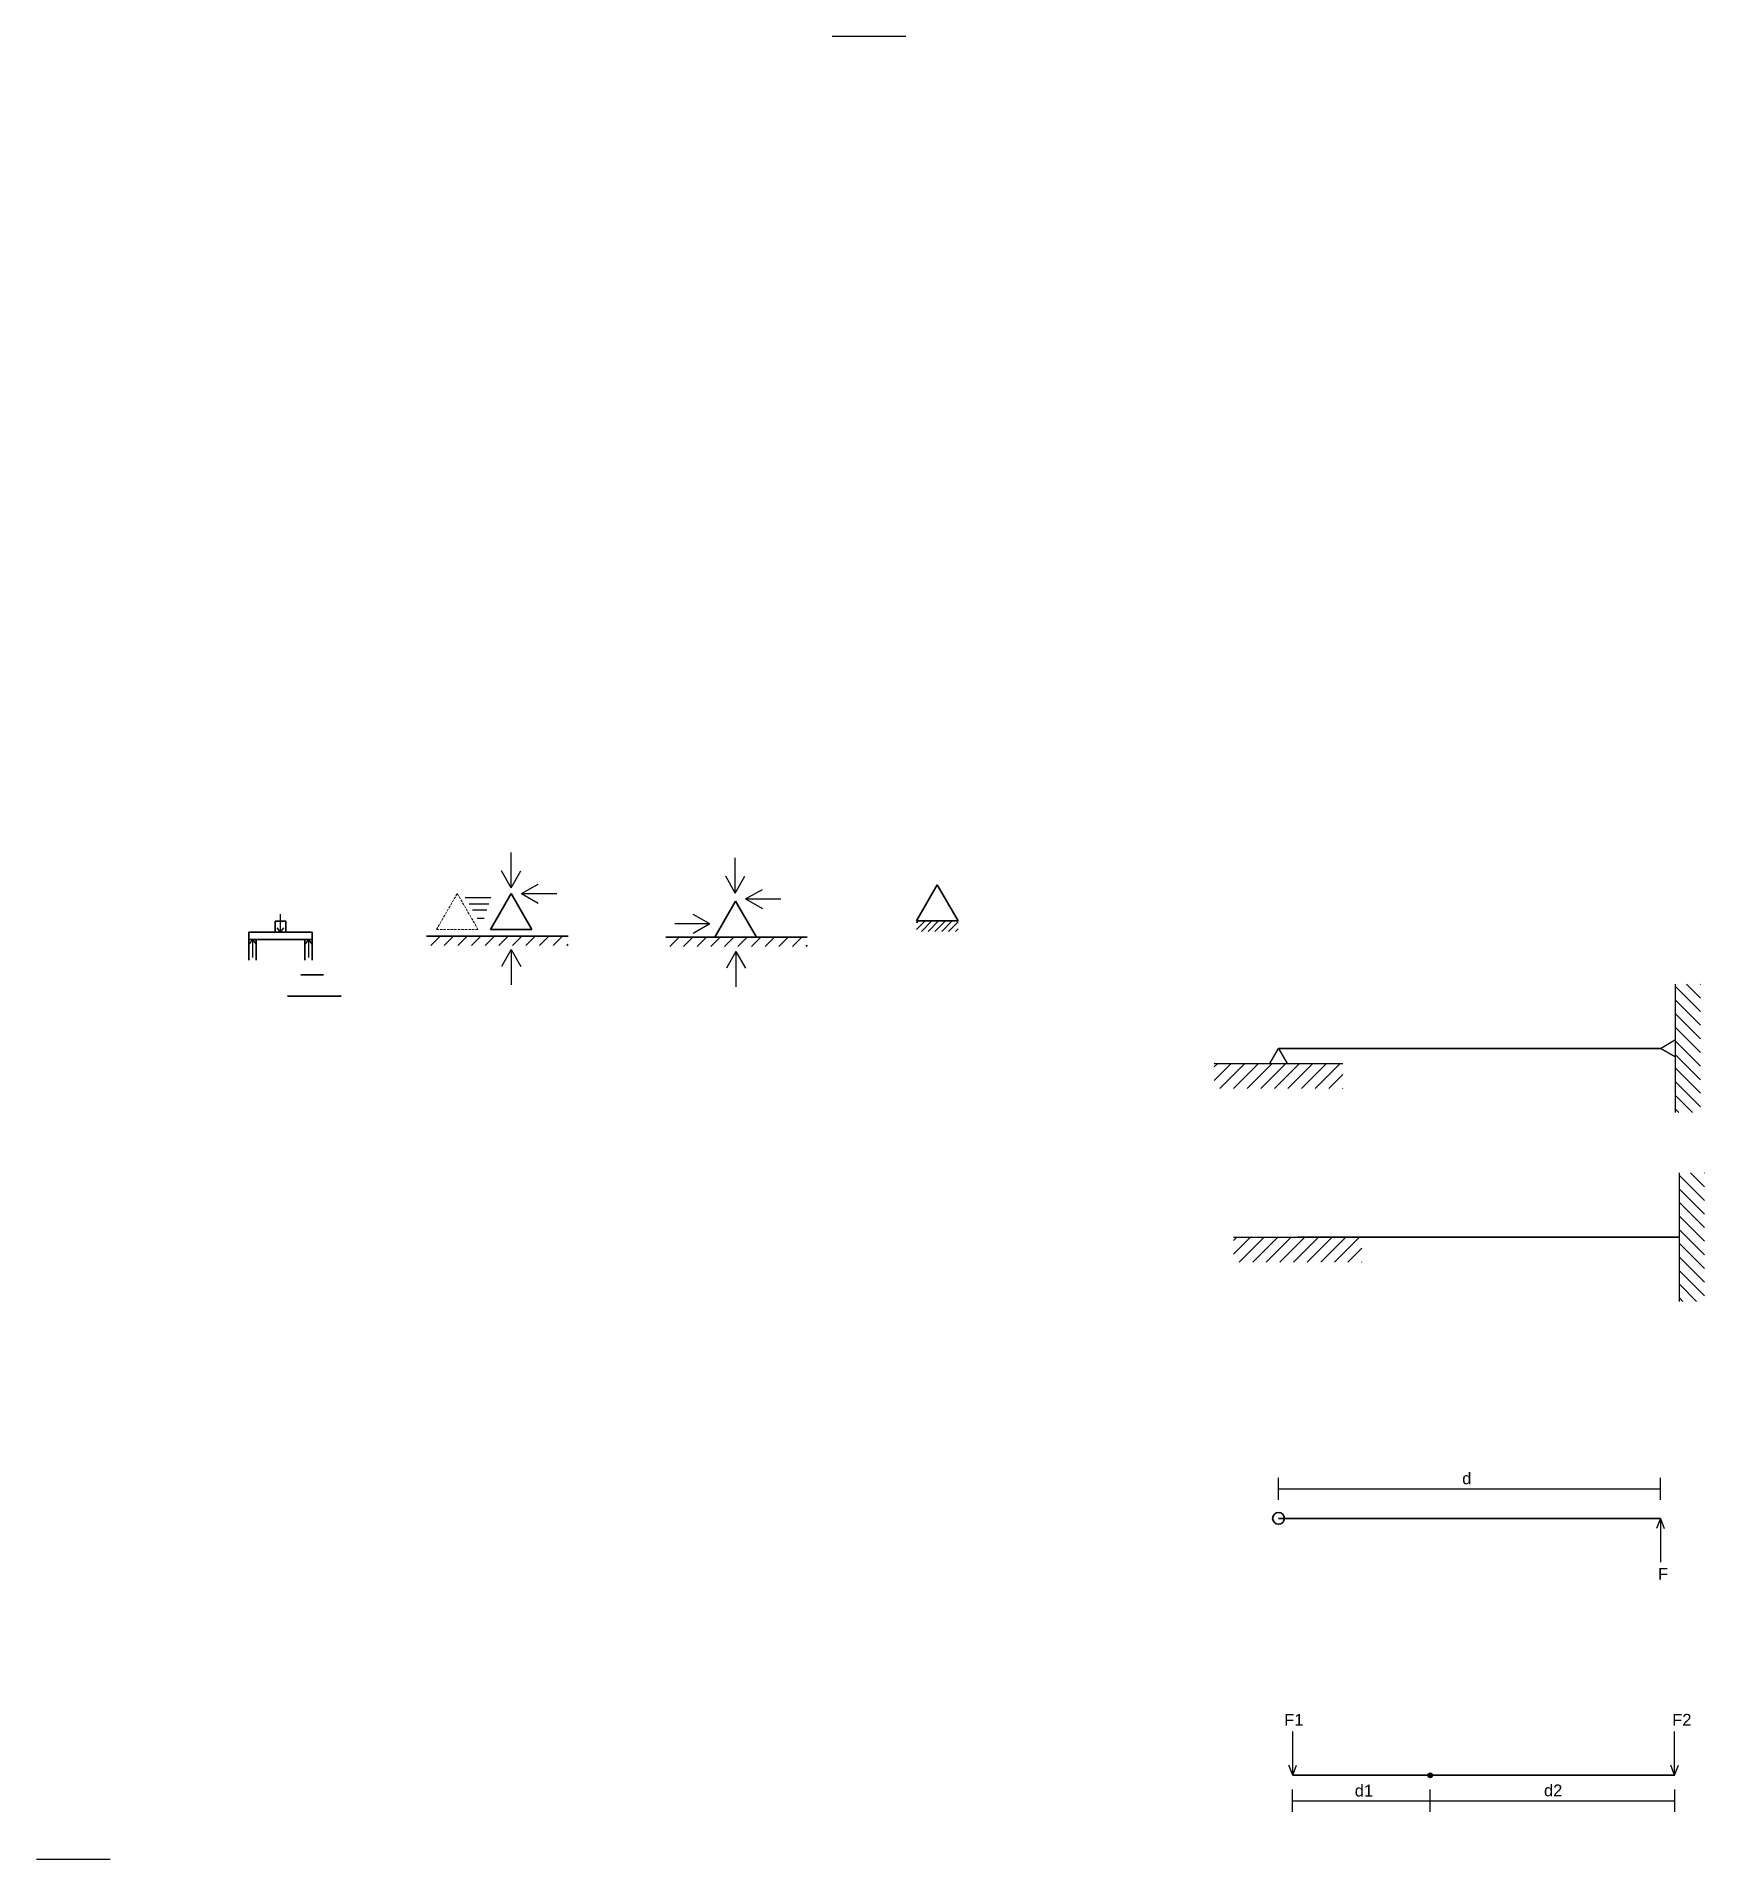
# Model space of a CAD drawing. Header units: millimetres. Extents: x 169 to 2712, y -404 to 335.
# Drawn here: x 168.6 to 388.7, y 94.6 to 335.2 of the extents above; entities that cross this region are included whole.
import ezdxf

# ---------------------------------------------------------------- set-up
doc = ezdxf.new("R2010")
doc.units = ezdxf.units.MM
doc.linetypes.add('HIDDEN2', pattern=[4.675, 3.175, -1.5])
doc.layers.add('l1', color=7, linetype='Continuous', lineweight=35)
doc.layers.add('l2', color=1, linetype='Continuous', lineweight=30)
doc.styles.get("Standard").update_dxf_attribs({"font": 'txt.shx'})

msp = doc.modelspace()

# ---------------------------------------------------------------- texts
at = {"char_height": 1.5551, "width": 6.6318}
for s, insert, attachment_point in [('{\\fArial|b0|i0|c0|p34;d}', (356.71, 145.7), 1), ('{\\fArial|b0|i0|c0|p34;F}', (382.55, 133.1), 1), ('{\\fArial|b0|i0|c0|p34;F1}', (333.23, 112.29), 7), ('{\\fArial|b0|i0|c0|p34;F2}', (384.42, 112.29), 7), ('{\\fArial|b0|i0|c0|p34;d1}', (342.53, 102.92), 7), ('{\\fArial|b0|i0|c0|p34;d2}', (367.5, 104.53), 1)]:
    msp.add_mtext(s, dxfattribs=dict(at, insert=insert, attachment_point=attachment_point))

# ---------------------------------------------------------------- hatches: boundary and pattern name
h = msp.add_hatch()
h.set_pattern_fill('ANSI31', color=256, scale=0.4, angle=90, style=0)
h.set_pattern_definition([(135, (585.8133, -79.1683), (-0.8980256, -0.8980256), [])])
h.paths.add_polyline_path([(384.84, 198.92), (384.84, 204.41), (384.84, 210.15), (388.14, 210.15), (388.14, 193.19), (384.84, 193.19)])
h = msp.add_hatch()
h.set_pattern_fill('ANSI31', color=256, scale=0.4, style=0)
h.set_pattern_definition([(45, (51.63, -1.2919), (-0.8980256, 0.8980256), [])])
h.paths.add_polyline_path([(329.72, 199.68), (335.21, 199.68), (340.94, 199.68), (340.94, 196.38), (323.99, 196.38), (323.99, 199.68)])
h = msp.add_hatch()
h.set_pattern_fill('ANSI31', color=256, scale=0.4, angle=90, style=0)
h.set_pattern_definition([(135, (586.3533, -104.0783), (-0.8980256, -0.8980256), [])])
h.paths.add_polyline_path([(385.38, 174.01), (385.38, 179.5), (385.38, 185.24), (388.68, 185.24), (388.68, 168.28), (385.38, 168.28)])
h = msp.add_hatch()
h.set_pattern_fill('ANSI31', color=256, scale=0.4, style=0)
h.set_pattern_definition([(45, (54.1612, -24.2106), (-0.8980256, 0.8980256), [])])
h.paths.add_polyline_path([(332.25, 176.76), (337.74, 176.76), (343.47, 176.76), (343.47, 173.46), (326.52, 173.46), (326.52, 176.76)])
msp.add_hatch(color=256).paths.add_polyline_path([(352.76, 105.74, 1), (352.2, 105.74, 1)])
at = {"layer": 'l1'}
h = msp.add_hatch(dxfattribs=at)
h.set_pattern_fill('ANSI31', color=256, scale=0.2, style=0)
h.paths.add_polyline_path([(284.7, 218.48), (290.19, 218.48), (290.19, 217.1), (284.7, 217.1)])
h = msp.add_hatch(dxfattribs=at)
h.set_pattern_fill('ANSI31', color=256, scale=0.4, style=0)
h.paths.add_polyline_path([(220.07, 216.45), (238.73, 216.45), (238.73, 215.22), (220.07, 215.22)])
h = msp.add_hatch(dxfattribs=at)
h.set_pattern_fill('ANSI31', color=256, scale=0.4, style=0)
h.set_pattern_definition([(45, (31.5661, -0.1191), (-0.8980256, 0.8980256), [])])
h.paths.add_polyline_path([(251.63, 216.33), (270.3, 216.33), (270.3, 215.1), (251.63, 215.1)])

# ---------------------------------------------------------------- linework, layer by layer
for p, q in [((283.32, 335.19), (273.6, 335.19)), ((225.17, 221.57), (228.54, 221.57)), ((225.68, 220.72), (228.27, 220.72)), ((226.14, 219.93), (228.01, 219.93)), ((226.76, 218.85), (227.66, 218.85)), ((384.84, 193.19), (384.84, 210.15)), ((382.85, 201.67), (384.84, 202.82)), ((323.99, 199.68), (340.94, 199.68)), ((331.32, 199.68), (332.47, 201.67)), ((332.47, 201.67), (333.62, 199.68)), ((384.84, 200.52), (382.85, 201.67)), ((385.38, 168.28), (385.38, 185.24)), ((326.52, 176.76), (343.47, 176.76)), ((332.47, 142.09), (332.47, 145.01)), ((382.85, 142.09), (382.85, 145.01)), ((332.47, 143.55), (382.85, 143.55)), ((334.25, 103.85), (334.25, 100.93)), ((352.49, 100.93), (352.49, 103.85)), ((384.77, 100.93), (384.77, 103.85)), ((334.25, 102.39), (352.49, 102.39)), ((352.49, 102.39), (384.77, 102.39)), ((178.31, 94.63), (168.59, 94.63))]:
    msp.add_line(p, q)
at = {"layer": 'l1', "linetype": 'HIDDEN2', "lineweight": 0, "ltscale": 0.1}
for p, q in [((221.37, 217.34), (224.12, 222.09)), ((224.12, 222.09), (226.86, 217.34)), ((221.37, 217.34), (226.86, 217.34))]:
    msp.add_line(p, q, dxfattribs=at)
at = {"layer": 'l1'}
for p, q in [((228.48, 217.34), (231.22, 222.09)), ((231.22, 222.09), (233.97, 217.34)), ((284.7, 218.48), (287.45, 223.23)), ((287.45, 223.23), (290.19, 218.48)), ((258.1, 216.33), (260.84, 221.09)), ((260.84, 221.09), (263.59, 216.33)), ((196.62, 217), (204.95, 217)), ((196.62, 217), (196.62, 216.04)), ((204.95, 217), (204.95, 216.04)), ((228.48, 217.34), (233.97, 217.34)), ((284.7, 218.48), (290.19, 218.48)), ((196.62, 216.04), (204.95, 216.04)), ((196.62, 216.04), (196.62, 213.32)), ((197.58, 216.04), (197.58, 213.32)), ((204, 216.04), (204, 213.32)), ((204.95, 216.04), (204.95, 213.32)), ((220.07, 216.45), (238.73, 216.45)), ((251.63, 216.33), (270.3, 216.33)), ((258.1, 216.33), (263.59, 216.33)), ((203.49, 211.38), (206.48, 211.38)), ((201.73, 208.55), (208.78, 208.55)), ((332.47, 201.67), (382.85, 201.67)), ((335, 176.76), (385.38, 176.76)), ((332.47, 139.65), (382.85, 139.65)), ((334.34, 105.74), (352.2, 105.74)), ((352.76, 105.74), (384.73, 105.74))]:
    msp.add_line(p, q, dxfattribs=at)
at = {"layer": 'l1', "color": 1}
msp.add_lwpolyline([(200.08, 218.43), (200.08, 217), (201.5, 217), (201.5, 218.43), (200.08, 218.43)], dxfattribs=at)
at = {"layer": 'l1'}
for centre, radius in [((332.47, 139.65), 0.776), ((352.48, 105.74), 0.282)]:
    msp.add_circle(centre, radius, dxfattribs=at)
at = {"layer": 'l2'}
for p, q in [((231.22, 222.84), (231.22, 227.51)), ((260.79, 222.13), (260.79, 226.79)), ((231.22, 222.84), (229.97, 225.08)), ((231.22, 222.84), (232.48, 225.08)), ((260.79, 222.13), (259.53, 224.37)), ((260.79, 222.13), (262.04, 224.37)), ((232.57, 222.09), (234.81, 223.35)), ((232.57, 222.09), (237.23, 222.09)), ((232.57, 222.09), (234.81, 220.84)), ((262.13, 221.38), (264.37, 222.63)), ((262.13, 221.38), (266.79, 221.38)), ((262.13, 221.38), (264.37, 220.12)), ((200.79, 217), (200.79, 219.39)), ((257.46, 218.08), (255.22, 219.34)), ((200.79, 217), (200.37, 217.57)), ((200.79, 217), (201.21, 217.57)), ((257.46, 218.08), (252.8, 218.08)), ((257.46, 218.08), (255.22, 216.83)), ((197.09, 216.04), (196.67, 215.47)), ((197.09, 216.04), (197.09, 213.66)), ((197.09, 216.04), (197.52, 215.47)), ((204.48, 216.04), (204.06, 215.47)), ((204.48, 216.04), (204.48, 213.66)), ((204.48, 216.04), (204.9, 215.47)), ((231.22, 214.71), (229.97, 212.47)), ((231.22, 214.71), (231.22, 210.04)), ((231.22, 214.71), (232.48, 212.47)), ((260.88, 214.47), (259.63, 212.23)), ((260.88, 214.47), (260.88, 209.8)), ((260.88, 214.47), (262.14, 212.23)), ((382.85, 139.65), (382.35, 138.3)), ((382.85, 139.65), (382.85, 133.85)), ((382.85, 139.65), (383.36, 138.3)), ((334.34, 105.74), (334.34, 111.54)), ((384.73, 105.74), (384.73, 111.54)), ((334.34, 105.74), (333.84, 107.09)), ((334.34, 105.74), (334.85, 107.09)), ((384.73, 105.74), (384.22, 107.09)), ((384.73, 105.74), (385.24, 107.09))]:
    msp.add_line(p, q, dxfattribs=at)

msp.set_redraw_order([(e.dxf.handle, doc.entitydb.next_handle()) for e in msp.query("TEXT MTEXT ATTDEF DIMENSION ARC_DIMENSION")])  # texts and dimensions are drawn at this point

doc.saveas('drawing.dxf')
